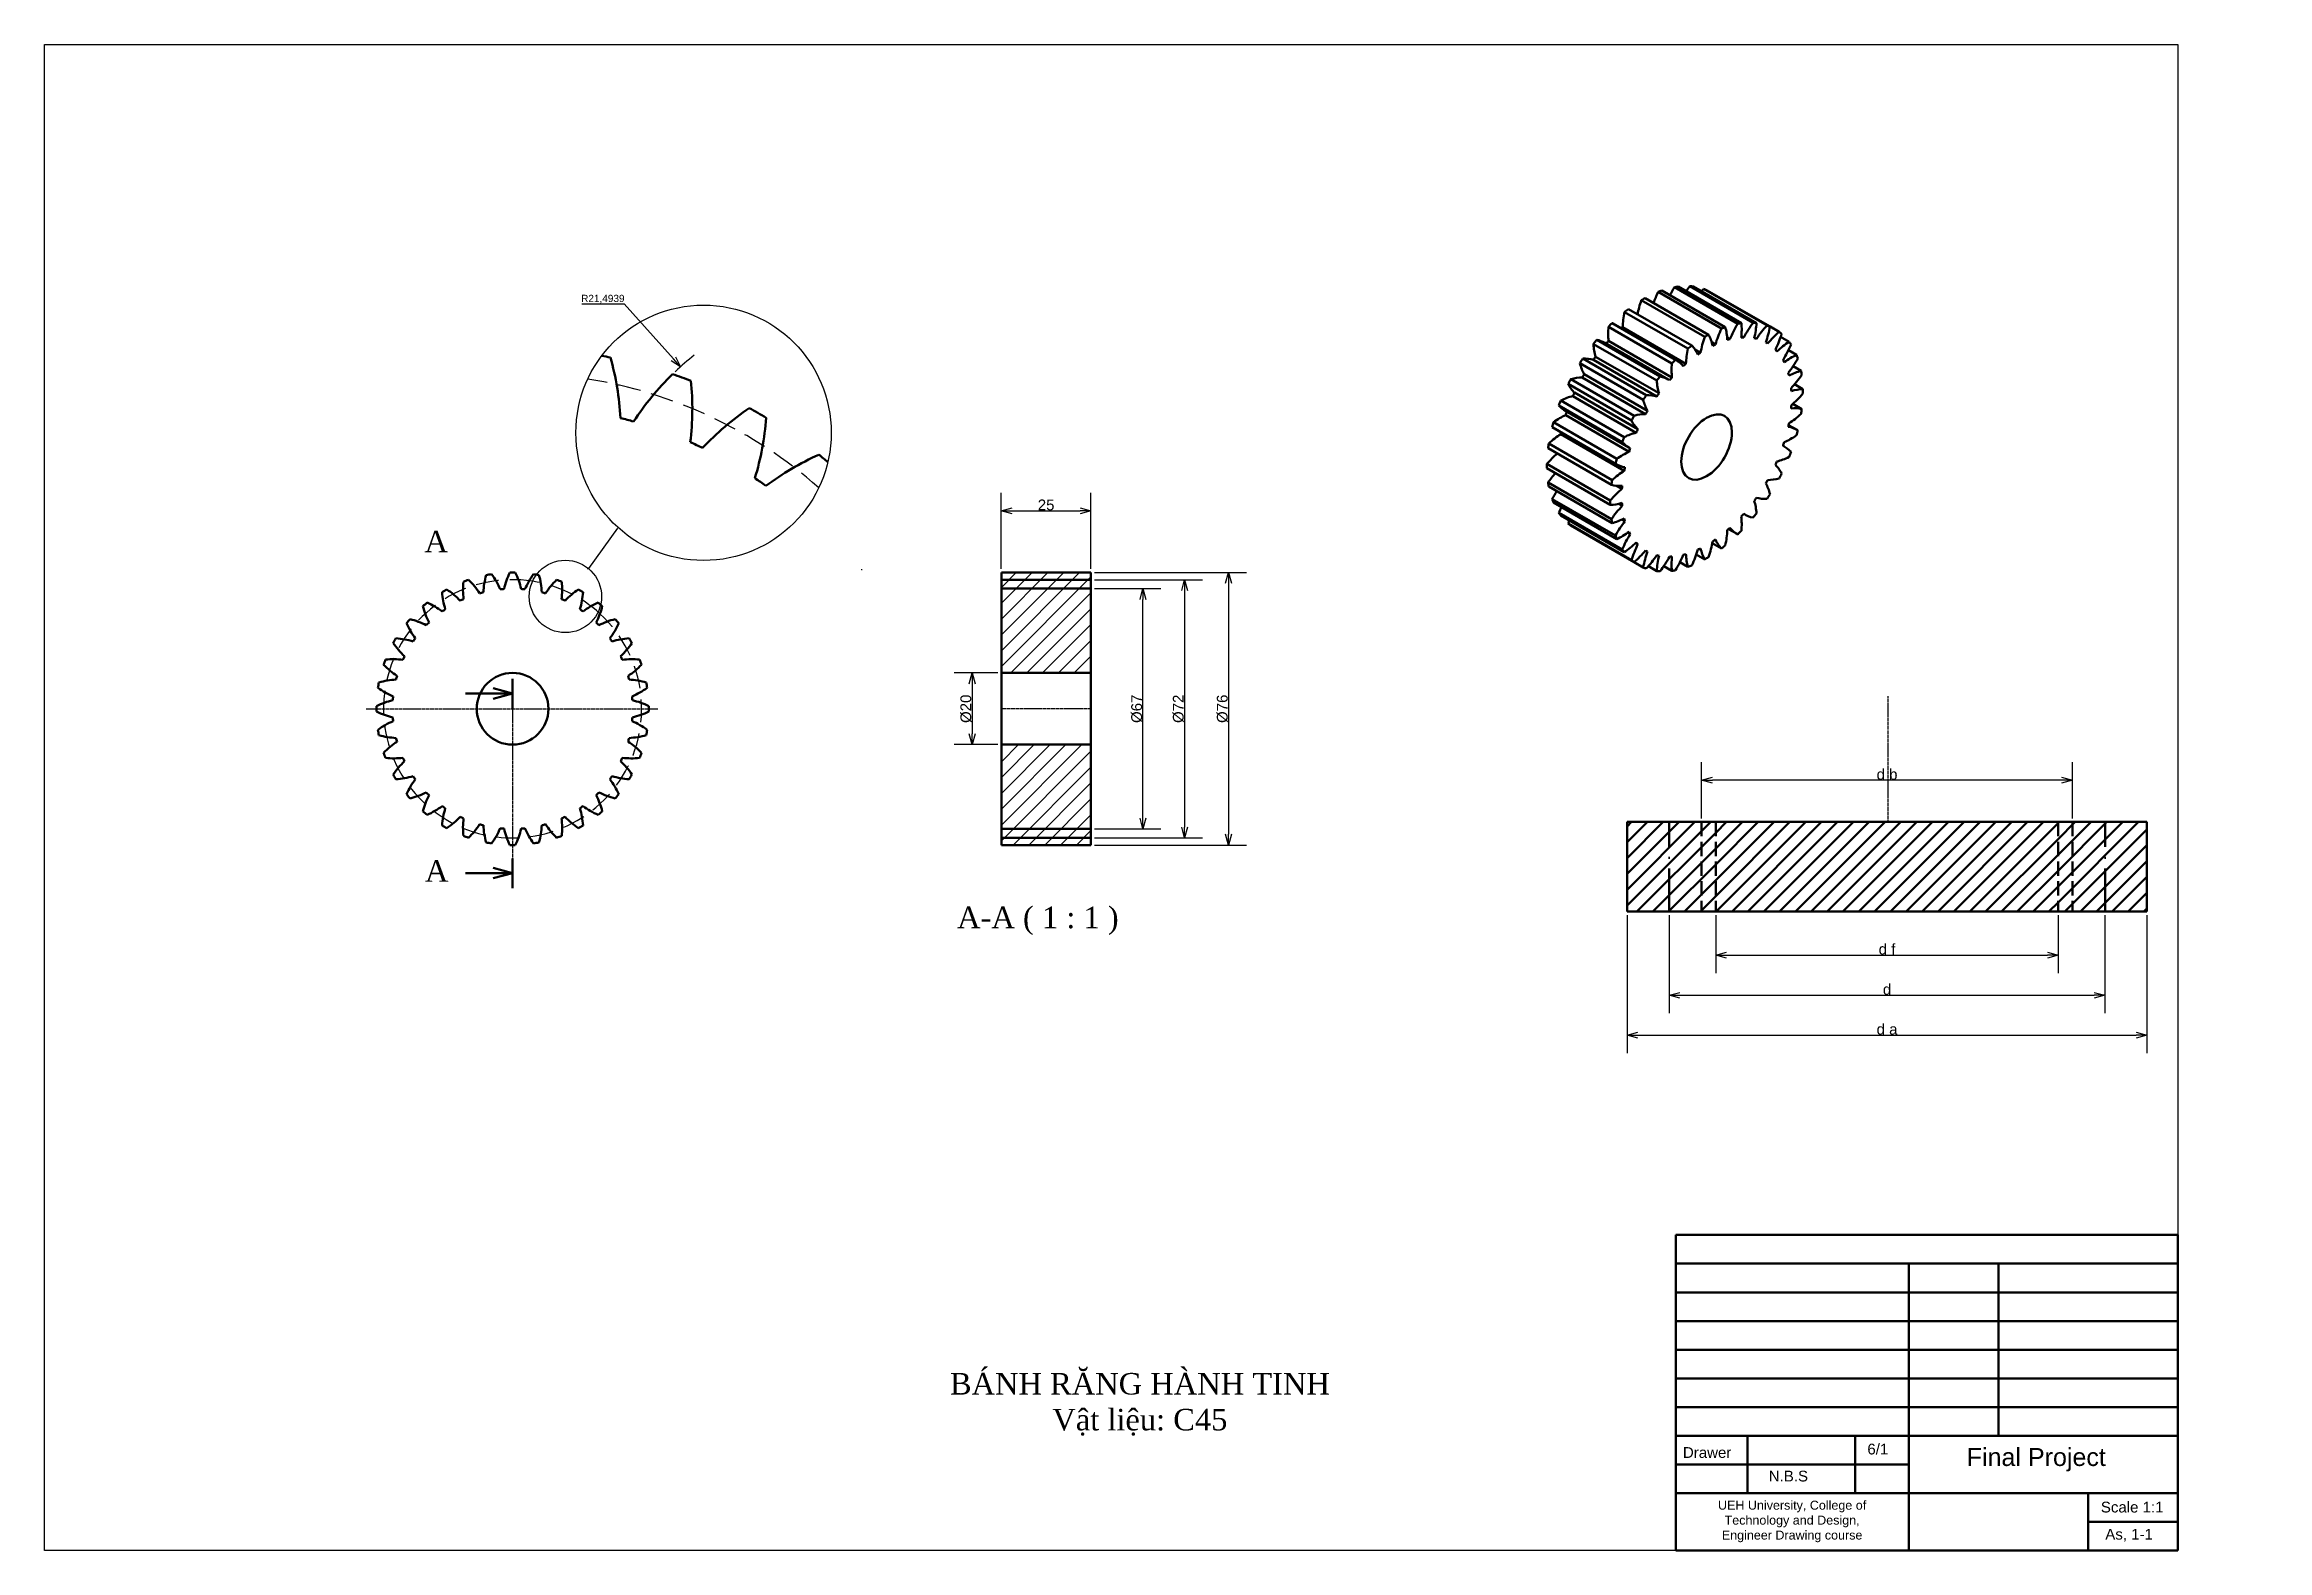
# Model space of a CAD drawing. Header units: inches. Extents: x 632 to 5727, y -9589 to -3994.
# Drawn here: x 1527 to 2147, y -5081 to -4661 of the extents above; entities that cross this region are included whole.
import ezdxf
from ezdxf import colors
from ezdxf.entities.mleader import LeaderData, LeaderLine
from ezdxf.math import Vec2, Vec3

# ---------------------------------------------------------------- set-up
doc = ezdxf.new("R2010")
doc.units = ezdxf.units.IN
doc.header["$MEASUREMENT"] = 0
for name, pattern in [('ACAD_ISO10W100', [18, 12, -3, 0, -3]), ('CENTER2', [1.125, 0.75, -0.125, 0.125, -0.125]), ('DASHED2', [9.525, 6.35, -3.175]), ('JIS_02_4.0', [5.5, 4, -1.5])]:
    doc.linetypes.add(name, pattern=pattern)
for name, color, linetype, lineweight, plot in [('center line', 5, 'CENTER2', 25, False), ('Dimension line', 3, 'Continuous', 25, False), ('hidden line', 10, 'DASHED2', 25, False), ('Layer1', 7, 'JIS_02_4.0', 50, False), ('Layer2', 7, 'ACAD_ISO10W100', 50, False), ('visible line', 7, 'Continuous', 50, False)]:
    doc.layers.add(name, color=color, linetype=linetype, lineweight=lineweight, plot=plot)
doc.layers.add('dimension', color=172, linetype='Continuous', lineweight=25)
doc.styles.get("Standard").update_dxf_attribs({"font": 'arial.ttf'})
doc.dimstyles.new('ISO A3', dxfattribs={"dimtxt": 5, "dimasz": 3, "dimexe": 5, "dimexo": 1, "dimgap": 0.09, "dimtad": 1, "dimtoh": 1, "dimdec": 0, "dimzin": 0, "dimdsep": 46, "dimtxsty": 'Standard', "dimblk": 'OPEN30', "dimcen": 0.09, "dimclrd": 256, "dimclre": 256, "dimadec": 0, "dimazin": 0, "dimtfac": 1, "dimtdec": 0, "dimtofl": 0, "dimtmove": 0, "dimatfit": 3, "dimldrblk": 'OPEN30', "dimfxl": 1, "dimtolj": 1, "dimtzin": 0, "dimarcsym": 0})
doc.dimstyles.get("Standard").update_dxf_attribs({"dimtxt": 3, "dimasz": 3, "dimexe": 5, "dimexo": 1, "dimgap": 0.09, "dimtad": 1, "dimtoh": 1, "dimdec": 4, "dimzin": 0, "dimdsep": 46, "dimtxsty": 'Standard', "dimblk": 'OPEN30', "dimcen": 0.09, "dimclrd": 256, "dimclre": 256, "dimadec": 0, "dimazin": 0, "dimtfac": 1, "dimtdec": 4, "dimtmove": 0, "dimatfit": 3, "dimldrblk": 'OPEN30', "dimfxl": 1, "dimtolj": 1, "dimtzin": 0, "dimarcsym": 0})
pattern_1 = [(45, (1789.998, -6772.005), (-2.2097087, 2.2097087), [])]

msp = doc.modelspace()

# ---------------------------------------------------------------- texts
at = {"color": 1, "insert": (1778.97932, -5031.22335), "char_height": 6, "attachment_point": 1}
msp.add_mtext_dynamic_manual_height_columns('\\pxqc;{\\fTimes New Roman|b0|i0|c0|p18;\\C256;BÁNH RĂNG HÀNH TINH\\PVật liệu: C45}', width=107.2094402, gutter_width=1, heights=[0], dxfattribs=at)
at = {"layer": 'Dimension line', "insert": (1984.04839, -5051.89671), "char_height": 3, "attachment_point": 1}
msp.add_mtext_dynamic_manual_height_columns('{\\C0;Drawer}', width=33.9958744, gutter_width=25, heights=[2.28621], dxfattribs=at)
at = {"layer": 'visible line', "color": 1, "char_height": 6, "attachment_point": 1}
for s, insert in [('\\pxqc;{\\fTimes New Roman|b0|i0|c0|p18;\\C256;A}', (1613.73731, -4796.32255)), ('\\pxqc;{\\fTimes New Roman|b0|i0|c0|p18;\\C256;A}', (1613.85779, -4888.21556)), ('\\pxqc;{\\fTimes New Roman|b0|i0|c0|p18;\\C256;A-A ( 1 : 1 )}', (1781.53969, -4901.1723))]:
    msp.add_mtext_dynamic_manual_height_columns(s, width=45.1827523, gutter_width=1, heights=[0], dxfattribs=dict(at, insert=insert))
at = {"layer": 'visible line', "attachment_point": 1}
for s, width, heights, insert, char_height in [('6/1', 33.9958744, [2.28621], (2035.49571, -5050.93612), 3), ('Final Project', 49.9491703, [0], (2063.19928, -5052.1541), 5), ('N.B.S', 33.9958744, [2.28621], (2007.99553, -5058.47194), 3), ('\\pxqc;UEH University, College of Technology and Design, \\PEngineer Drawing course ', 58.9083844, [19.15756], (1985.04583, -5066.83423), 2.5), ('Scale 1:1', 33.9958744, [2.28621], (2100.62058, -5067.12128), 3), ('As, 1-1', 33.9958744, [2.28621], (2101.85244, -5074.69144), 3)]:
    msp.add_mtext_dynamic_manual_height_columns(s, width=width, gutter_width=25, heights=heights, dxfattribs=dict(at, insert=insert, char_height=char_height))

# ---------------------------------------------------------------- blocks, each defined once
blk = doc.blocks.new('_Open30')
at = {"color": 0, "linetype": 'ByBlock', "lineweight": -2}
for p, q in [((-1, 0.27), (0, 0)), ((0, 0), (-1, -0.27)), ((0, 0), (-1, 0))]:
    blk.add_line(p, q, dxfattribs=at)
blk = doc.blocks.new('*D27')
at = {"layer": 'Defpoints', "color": 0, "transparency": 16777216}
for p in [(1818.94, -4812.49), (1833.43, -4812.49), (1818.94, -4879.49)]:
    blk.add_point(p, dxfattribs=at)
at = {"layer": 'Dimension line', "lineweight": -2, "transparency": 16777216}
for p, q in [((1819.94, -4812.49), (1838.43, -4812.49)), ((1833.43, -4876.49), (1833.43, -4815.49)), ((1819.94, -4879.49), (1838.43, -4879.49))]:
    blk.add_line(p, q, dxfattribs=at)
at = {"layer": 'Dimension line', "lineweight": -2, "transparency": 16777216, "xscale": 3, "yscale": 3, "zscale": 3}
for p, rotation in [((1833.43, -4812.49), 90), ((1833.43, -4879.49), 270)]:
    blk.add_blockref('_Open30', p, dxfattribs=dict(at, rotation=rotation))
at = {"layer": 'Dimension line', "color": 0, "transparency": 16777216, "insert": (1831.73, -4845.99), "char_height": 3, "attachment_point": 5, "rotation": 90}
blk.add_mtext('\\A1;%%C67', dxfattribs=at)
blk = doc.blocks.new('*D28')
at = {"layer": 'Defpoints', "color": 0, "transparency": 16777216}
for p in [(1818.94, -4809.99), (1818.94, -4881.99), (1845.05, -4881.99)]:
    blk.add_point(p, dxfattribs=at)
at = {"layer": 'Dimension line', "lineweight": -2, "transparency": 16777216}
for p, q in [((1819.94, -4809.99), (1850.05, -4809.99)), ((1845.05, -4812.99), (1845.05, -4878.99)), ((1819.94, -4881.99), (1850.05, -4881.99))]:
    blk.add_line(p, q, dxfattribs=at)
at = {"layer": 'Dimension line', "lineweight": -2, "transparency": 16777216, "xscale": 3, "yscale": 3, "zscale": 3}
for p, rotation in [((1845.05, -4809.99), 90), ((1845.05, -4881.99), 270)]:
    blk.add_blockref('_Open30', p, dxfattribs=dict(at, rotation=rotation))
at = {"layer": 'Dimension line', "color": 0, "transparency": 16777216, "insert": (1843.34, -4845.99), "char_height": 3, "attachment_point": 5, "rotation": 90}
blk.add_mtext('\\A1;%%C72', dxfattribs=at)
blk = doc.blocks.new('*D29')
at = {"layer": 'Defpoints', "color": 0, "transparency": 16777216}
for p in [(1818.94, -4807.99), (1818.94, -4883.99), (1857.31, -4883.99)]:
    blk.add_point(p, dxfattribs=at)
at = {"layer": 'Dimension line', "lineweight": -2, "transparency": 16777216}
for p, q in [((1819.94, -4807.99), (1862.31, -4807.99)), ((1857.31, -4810.99), (1857.31, -4880.99)), ((1819.94, -4883.99), (1862.31, -4883.99))]:
    blk.add_line(p, q, dxfattribs=at)
at = {"layer": 'Dimension line', "lineweight": -2, "transparency": 16777216, "xscale": 3, "yscale": 3, "zscale": 3}
for p, rotation in [((1857.31, -4807.99), 90), ((1857.31, -4883.99), 270)]:
    blk.add_blockref('_Open30', p, dxfattribs=dict(at, rotation=rotation))
at = {"layer": 'Dimension line', "color": 0, "transparency": 16777216, "insert": (1855.61, -4845.99), "char_height": 3, "attachment_point": 5, "rotation": 90}
blk.add_mtext('\\A1;%%C76', dxfattribs=at)
blk = doc.blocks.new('*D30')
at = {"layer": 'Defpoints', "color": 0, "transparency": 16777216}
for p in [(1818.94, -4790.77), (1793.94, -4807.99), (1818.94, -4807.99)]:
    blk.add_point(p, dxfattribs=at)
at = {"layer": 'Dimension line', "lineweight": -2, "transparency": 16777216}
for p, q in [((1793.94, -4806.99), (1793.94, -4785.77)), ((1818.94, -4806.99), (1818.94, -4785.77)), ((1796.94, -4790.77), (1815.94, -4790.77))]:
    blk.add_line(p, q, dxfattribs=at)
at = {"layer": 'Dimension line', "lineweight": -2, "transparency": 16777216, "xscale": 3, "yscale": 3, "zscale": 3, "rotation": 180}
blk.add_blockref('_Open30', (1793.94, -4790.77), dxfattribs=at)
at = {"layer": 'Dimension line', "lineweight": -2, "transparency": 16777216, "xscale": 3, "yscale": 3, "zscale": 3}
blk.add_blockref('_Open30', (1818.94, -4790.77), dxfattribs=at)
at = {"layer": 'Dimension line', "color": 0, "transparency": 16777216, "insert": (1806.44, -4789.15), "char_height": 3, "width": 14.8261, "attachment_point": 5}
blk.add_mtext('\\A1;25', dxfattribs=at)
blk = doc.blocks.new('*D31')
at = {"layer": 'Defpoints', "color": 0, "transparency": 16777216}
for p in [(1793.94, -4835.99), (1785.8, -4855.99), (1793.94, -4855.99)]:
    blk.add_point(p, dxfattribs=at)
at = {"layer": 'Dimension line', "lineweight": -2, "transparency": 16777216}
for p, q in [((1792.94, -4835.99), (1780.8, -4835.99)), ((1785.8, -4838.99), (1785.8, -4852.99)), ((1792.94, -4855.99), (1780.8, -4855.99))]:
    blk.add_line(p, q, dxfattribs=at)
at = {"layer": 'Dimension line', "lineweight": -2, "transparency": 16777216, "xscale": 3, "yscale": 3, "zscale": 3}
for p, rotation in [((1785.8, -4835.99), 90), ((1785.8, -4855.99), 270)]:
    blk.add_blockref('_Open30', p, dxfattribs=dict(at, rotation=rotation))
at = {"layer": 'Dimension line', "color": 0, "transparency": 16777216, "insert": (1784.09, -4845.99), "char_height": 3, "attachment_point": 5, "rotation": 90}
blk.add_mtext('\\A1;%%C20', dxfattribs=at)
blk = doc.blocks.new('*D32')
at = {"layer": 'Defpoints', "color": 0, "transparency": 16777216}
for p in [(1989.27, -4865.9), (1989.27, -4877.56), (2092.68, -4877.56)]:
    blk.add_point(p, dxfattribs=at)
at = {"layer": 'dimension', "lineweight": -2, "transparency": 16777216}
for p, q in [((1989.27, -4876.56), (1989.27, -4860.9)), ((2092.68, -4876.56), (2092.68, -4860.9)), ((2089.68, -4865.9), (1992.27, -4865.9))]:
    blk.add_line(p, q, dxfattribs=at)
at = {"layer": 'dimension', "lineweight": -2, "transparency": 16777216, "xscale": 3, "yscale": 3, "zscale": 3, "rotation": 180}
blk.add_blockref('_Open30', (1989.27, -4865.9), dxfattribs=at)
at = {"layer": 'dimension', "lineweight": -2, "transparency": 16777216, "xscale": 3, "yscale": 3, "zscale": 3}
blk.add_blockref('_Open30', (2092.68, -4865.9), dxfattribs=at)
at = {"layer": 'dimension', "color": 0, "transparency": 16777216, "insert": (2040.98, -4864.29), "char_height": 3, "attachment_point": 5}
blk.add_mtext('\\A1;d b', dxfattribs=at)
blk = doc.blocks.new('*D33')
at = {"layer": 'Defpoints', "color": 0, "transparency": 16777216}
for p in [(1980.18, -4902.56), (2101.77, -4902.56), (2101.77, -4925.89)]:
    blk.add_point(p, dxfattribs=at)
at = {"layer": 'dimension', "lineweight": -2, "transparency": 16777216}
for p, q in [((1980.18, -4903.56), (1980.18, -4930.89)), ((2101.77, -4903.56), (2101.77, -4930.89)), ((1983.18, -4925.89), (2098.77, -4925.89))]:
    blk.add_line(p, q, dxfattribs=at)
at = {"layer": 'dimension', "lineweight": -2, "transparency": 16777216, "xscale": 3, "yscale": 3, "zscale": 3, "rotation": 180}
blk.add_blockref('_Open30', (1980.18, -4925.89), dxfattribs=at)
at = {"layer": 'dimension', "lineweight": -2, "transparency": 16777216, "xscale": 3, "yscale": 3, "zscale": 3}
blk.add_blockref('_Open30', (2101.77, -4925.89), dxfattribs=at)
at = {"layer": 'dimension', "color": 0, "transparency": 16777216, "insert": (2040.98, -4924.27), "char_height": 3, "attachment_point": 5}
blk.add_mtext('\\A1;d', dxfattribs=at)
blk = doc.blocks.new('*D34')
at = {"layer": 'Defpoints', "color": 0, "transparency": 16777216}
for p in [(1968.48, -4902.56), (2113.48, -4902.56), (2113.48, -4936.99)]:
    blk.add_point(p, dxfattribs=at)
at = {"layer": 'dimension', "lineweight": -2, "transparency": 16777216}
for p, q in [((1968.48, -4903.56), (1968.48, -4941.99)), ((2113.48, -4903.56), (2113.48, -4941.99)), ((1971.48, -4936.99), (2110.48, -4936.99))]:
    blk.add_line(p, q, dxfattribs=at)
at = {"layer": 'dimension', "lineweight": -2, "transparency": 16777216, "xscale": 3, "yscale": 3, "zscale": 3, "rotation": 180}
blk.add_blockref('_Open30', (1968.48, -4936.99), dxfattribs=at)
at = {"layer": 'dimension', "lineweight": -2, "transparency": 16777216, "xscale": 3, "yscale": 3, "zscale": 3}
blk.add_blockref('_Open30', (2113.48, -4936.99), dxfattribs=at)
at = {"layer": 'dimension', "color": 0, "transparency": 16777216, "insert": (2040.98, -4935.37), "char_height": 3, "attachment_point": 5}
blk.add_mtext('\\A1;d a', dxfattribs=at)
blk = doc.blocks.new('*D35')
at = {"layer": 'Defpoints', "color": 0, "transparency": 16777216}
for p in [(1993.24, -4902.56), (2088.71, -4902.56), (2088.71, -4914.68)]:
    blk.add_point(p, dxfattribs=at)
at = {"layer": 'dimension', "lineweight": -2, "transparency": 16777216}
for p, q in [((1993.24, -4903.56), (1993.24, -4919.68)), ((2088.71, -4903.56), (2088.71, -4919.68)), ((1996.24, -4914.68), (2085.71, -4914.68))]:
    blk.add_line(p, q, dxfattribs=at)
at = {"layer": 'dimension', "lineweight": -2, "transparency": 16777216, "xscale": 3, "yscale": 3, "zscale": 3, "rotation": 180}
blk.add_blockref('_Open30', (1993.24, -4914.68), dxfattribs=at)
at = {"layer": 'dimension', "lineweight": -2, "transparency": 16777216, "xscale": 3, "yscale": 3, "zscale": 3}
blk.add_blockref('_Open30', (2088.71, -4914.68), dxfattribs=at)
at = {"layer": 'dimension', "color": 0, "transparency": 16777216, "insert": (2040.98, -4913.04), "char_height": 3, "attachment_point": 5}
blk.add_mtext('\\A1;d f', dxfattribs=at)
blk = doc.blocks.new('*D48')
at = {"layer": 'Defpoints', "color": 0, "transparency": 16777216}
for p in [(1704.48, -4750.61), (1755, -4807.18)]:
    blk.add_point(p, dxfattribs=at)
at = {"layer": 'Dimension line', "lineweight": -2, "transparency": 16777216}
for p, q in [((1676.91, -4733.02), (1688.77, -4733.02)), ((1688.77, -4733.02), (1702.48, -4748.37)), ((1754.91, -4807.18), (1755.09, -4807.18)), ((1755, -4807.27), (1755, -4807.09))]:
    blk.add_line(p, q, dxfattribs=at)
blk.add_arc((1755, -4807.18), 75.85, 127.99174, 133.30185, dxfattribs=at)
at = {"layer": 'Dimension line', "lineweight": -2, "transparency": 16777216, "xscale": 3, "yscale": 3, "zscale": 3, "rotation": 311.7688170907301}
blk.add_blockref('_Open30', (1704.48, -4750.61), dxfattribs=at)
at = {"layer": 'Dimension line', "color": 0, "transparency": 16777216, "insert": (1682.79, -4731.73), "char_height": 5, "attachment_point": 5}
blk.add_mtext('\\A1;{\\H0.4x;\\C256;R21,4939}', dxfattribs=at)

# ---------------------------------------------------------------- dimensions: what is measured, and where the dimension line sits
at = {"layer": 'dimension', "color": 5}
dim = msp.add_linear_dim(base=(1989.2673, -4865.90133), p1=(2092.68357, -4877.55913), p2=(1989.2673, -4877.55913), text='d b', dimstyle='Standard', dxfattribs=at)
dim.commit()
dim.dimension.update_dxf_attribs({"geometry": '*D32', "text_midpoint": (2040.97544, -4864.28677)})
at = {"layer": 'dimension'}
for base, p1, p2, text, picture, middle in [((2113.47544, -4936.98789), (1968.47544, -4902.55913), (2113.47544, -4902.55913), 'd a', '*D34', (2040.97544, -4935.37333)), ((2101.77271, -4925.88513), (1980.17816, -4902.55913), (2101.77271, -4902.55913), 'd', '*D33', (2040.97544, -4924.27057)), ((2088.70823, -4914.68055), (1993.24265, -4902.55913), (2088.70823, -4902.55913), 'd f', '*D35', (2040.97544, -4913.04041))]:
    dim = msp.add_linear_dim(base=base, p1=p1, p2=p2, text=text, dimstyle='Standard', dxfattribs=at)
    dim.commit()
    dim.dimension.update_dxf_attribs({"geometry": picture, "text_midpoint": middle})
at = {"layer": 'Dimension line', "color": 18, "true_color": 0x000000}
dim = msp.add_radius_dim(center=(1755.00479, -4807.17839), mpoint=(1704.4813, -4750.60901), text='{\\H0.4x;\\C256;R21,4939}', dimstyle='ISO A3', dxfattribs=at)
dim.commit()
dim.dimension.update_dxf_attribs({"geometry": '*D48', "text_midpoint": (1682.79409, -4733.01934), "dimtype": 164})
at = {"layer": 'Dimension line'}
dim = msp.add_linear_dim(base=(1818.94435, -4790.77004), p1=(1793.94435, -4807.99123), p2=(1818.94435, -4807.99123), text='25', dimstyle='Standard', dxfattribs=at)
dim.commit()
dim.dimension.update_dxf_attribs({"geometry": '*D30', "text_midpoint": (1806.44435, -4789.14832)})
for base, p1, p2, text, picture, middle in [((1857.31357, -4883.99123), (1818.94435, -4807.99123), (1818.94435, -4883.99123), '%%C76', '*D29', (1855.60795, -4845.99123)), ((1845.04941, -4881.99123), (1818.94435, -4809.99123), (1818.94435, -4881.99123), '%%C72', '*D28', (1843.34379, -4845.99123)), ((1833.4331, -4812.49123), (1818.94435, -4879.49123), (1818.94435, -4812.49123), '%%C67', '*D27', (1831.72748, -4845.99123)), ((1785.79822, -4855.99123), (1793.94435, -4835.99123), (1793.94435, -4855.99123), '%%C20', '*D31', (1784.0926, -4845.99123))]:
    dim = msp.add_linear_dim(base=base, p1=p1, p2=p2, angle=90, text=text, dimstyle='Standard', dxfattribs=at)
    dim.commit()
    dim.dimension.update_dxf_attribs({"geometry": picture, "text_midpoint": middle})

# ---------------------------------------------------------------- hatches: boundary and pattern name
at = {"layer": 'Dimension line'}
h = msp.add_hatch(dxfattribs=at)
h.set_pattern_fill('ANSI31', color=0, scale=25)
h.set_pattern_definition([(45, (1715.3733, -6207.6925), (-2.209709, 2.209709), [])])
h.paths.add_polyline_path([(1818.94435, -4812.49123), (1793.94435, -4812.49123), (1793.94435, -4835.99123), (1818.94435, -4835.99123)])
h.paths.add_polyline_path([(1818.94435, -4809.99123), (1793.94435, -4809.99123), (1793.94435, -4812.49123), (1818.94435, -4812.49123)])
h.paths.add_polyline_path([(1818.94435, -4807.99123), (1793.94435, -4807.99123), (1793.94435, -4809.99123), (1818.94435, -4809.99123)])
h.paths.add_polyline_path([(1818.94435, -4855.99123), (1793.94435, -4855.99123), (1793.94435, -4879.49123), (1818.94435, -4879.49123)])
h.paths.add_polyline_path([(1818.94435, -4879.49123), (1793.94435, -4879.49123), (1793.94435, -4881.99123), (1818.94435, -4881.99123)])
h.paths.add_polyline_path([(1818.94435, -4881.99123), (1793.94435, -4881.99123), (1793.94435, -4883.99123), (1818.94435, -4883.99123)])
at = {"layer": 'visible line', "true_color": 0x991b1e}
h = msp.add_hatch(dxfattribs=at)
h.set_pattern_fill('ANSI31', color=244, scale=25)
h.set_pattern_definition(pattern_1)
h.paths.add_polyline_path([(1980.17816, -4877.55913), (1968.47544, -4877.55913), (1968.47544, -4902.55913), (1980.17816, -4902.55913)])
h.paths.add_polyline_path([(1980.17816, -4902.55913), (1989.2673, -4902.55913), (1989.2673, -4877.55913), (1980.17816, -4877.55913)])
h.paths.add_polyline_path([(1993.24265, -4877.55913), (1989.2673, -4877.55913), (1989.2673, -4902.55913), (1993.24265, -4902.55913)])
h.paths.add_polyline_path([(2092.68357, -4877.55913), (2088.70823, -4877.55913), (2088.70823, -4902.55913), (2092.68357, -4902.55913)])
h.paths.add_polyline_path([(2092.68357, -4902.55913), (2101.77271, -4902.55913), (2101.77271, -4877.55913), (2092.68357, -4877.55913)])
h.paths.add_polyline_path([(2101.77271, -4902.55913), (2113.47544, -4902.55913), (2113.47544, -4877.55913), (2101.77271, -4877.55913)])
at = {"layer": 'visible line'}
h = msp.add_hatch(dxfattribs=at)
h.set_pattern_fill('ANSI31', color=256, scale=25)
h.set_pattern_definition(pattern_1)
h.paths.add_polyline_path([(2088.70823, -4902.55913), (2088.70823, -4877.55913), (1993.24265, -4877.55913), (1993.24265, -4902.55913)])

# ---------------------------------------------------------------- linework, layer by layer
at = {"color": 18, "true_color": 0x000000}
msp.add_line((1678.38821, -4806.86681), (1678.74821, -4806.86681), dxfattribs=at)
msp.add_line((1678.38821, -4806.86681), (1678.74821, -4806.86681), dxfattribs=at)
msp.add_lwpolyline([(1527.05285, -4660.73081), (2122.05285, -4660.73081), (2122.05285, -5080.73081), (1527.05285, -5080.73081)], close=True)
for centre, radius in [((1710.88544, -4769.02127), 35.61433), ((1672.3366, -4814.66117), 10.09261)]:
    msp.add_circle(centre, radius)
at = {"layer": 'center line'}
for p, q in [((2041.28076, -4877.59468, -1751.27506), (2041.28076, -4842.49121, -1751.27506)), ((1616.7683, -4845.99123), (1698.11536, -4845.99123)), ((1657.61959, -4845.99123, 2402.69601), (1657.61959, -4887.78693)), ((1818.94435, -4845.99123), (1793.94435, -4845.99123))]:
    msp.add_line(p, q, dxfattribs=at)
at = {"layer": 'hidden line'}
for centre, radius, start, end in [((1658.95271, -4879.57732), 127.03513, 48.55778959, 81.11945771), ((1657.61959, -4845.99123), 36, 81.11945771, 47.40752656), ((1657.61959, -4845.99123), 36, 47.40752656, 81.11945771)]:
    msp.add_arc(centre, radius, start, end, dxfattribs=at)
at = {"layer": 'Layer1'}
for p, q in [((1989.2673, -4877.55913), (1989.2673, -4902.55913)), ((1993.24265, -4877.55913), (1993.24265, -4902.55913)), ((2088.70823, -4877.55913), (2088.70823, -4902.55913)), ((2092.68357, -4877.55913), (2092.68357, -4902.55913))]:
    msp.add_line(p, q, dxfattribs=at)
at = {"layer": 'Layer2'}
for p, q in [((1980.17816, -4902.55913), (1980.17816, -4877.55913)), ((2101.77271, -4902.55913), (2101.77271, -4877.55913))]:
    msp.add_line(p, q, dxfattribs=at)
at = {"layer": 'visible line', "extrusion": (-0.707107, -0.408248, 0.57735)}
for p, q in [((1977.1112, -4729.7443), (1994.78887, -4739.95051)), ((1978.17928, -4729.34511), (1995.85695, -4739.55131)), ((1981.65891, -4728.41274), (1999.33658, -4738.61895)), ((1982.67806, -4728.25266), (2000.35573, -4738.45887)), ((1985.94292, -4728.12564), (2003.62059, -4738.33185)), ((1986.88218, -4728.20954), (2004.55985, -4738.41574)), ((1989.83307, -4728.89172), (2007.51074, -4739.09793)), ((1990.66389, -4729.21704), (2008.34156, -4739.42324)), ((1967.78123, -4735.34843), (1985.4589, -4745.55463)), ((1968.84931, -4734.5143), (1986.52698, -4744.72051)), ((1972.43798, -4732.07985), (1990.11565, -4742.28605)), ((1973.52254, -4731.45368), (1991.20021, -4741.65988)), ((1960.01759, -4743.09364), (1977.69526, -4753.29985)), ((1963.28245, -4739.45072), (1980.96012, -4749.65693)), ((1963.31488, -4743.39549), (1980.99255, -4753.60169)), ((1964.3016, -4738.43399), (1981.97927, -4748.6402)), ((1964.47988, -4738.53356), (1982.15755, -4748.73976)), ((1967.21712, -4739.58389), (1984.89479, -4749.7901)), ((1996.37992, -4742.4912), (1997.15507, -4742.93873)), ((2000.36036, -4742.03806), (2001.012, -4742.41429)), ((2003.97502, -4742.48451), (2004.55434, -4742.81898)), ((2008.34156, -4739.42324), (2010.88882, -4740.89391)), ((2011.30193, -4742.30828), (2013.6522, -4743.66522)), ((1956.12745, -4748.35167), (1973.80511, -4758.55788)), ((1959.07834, -4744.26209), (1976.75601, -4754.4683)), ((1959.08385, -4748.65897), (1976.76152, -4758.86518)), ((1959.70632, -4747.7963), (1977.38399, -4758.0025)), ((1962.25307, -4743.93302), (1979.93074, -4754.13923)), ((1987.40221, -4745.77712), (1988.97214, -4746.68352)), ((1992.09553, -4743.79602), (1993.10072, -4744.37637)), ((2007.13856, -4743.82615), (2007.40793, -4743.98167)), ((2013.45492, -4746.02169), (2015.71691, -4747.32765)), ((1952.05222, -4755.41017), (1969.72989, -4765.61638)), ((1952.74936, -4754.04833), (1970.42703, -4764.25453)), ((1955.29662, -4749.63634), (1972.97429, -4759.84254)), ((1955.96375, -4753.58328), (1973.64142, -4763.78949)), ((1956.50108, -4752.6526), (1974.17875, -4762.85881)), ((2014.75956, -4750.46474), (2017.02021, -4751.76993)), ((2015.17655, -4755.50263), (2017.52251, -4756.85707)), ((1949.4437, -4761.40815), (1967.12137, -4771.61436)), ((1949.98598, -4760.01051), (1967.66365, -4770.21671)), ((1953.36069, -4758.78725), (1971.03836, -4768.99346)), ((1953.79655, -4757.81684), (1971.47422, -4768.02305)), ((2014.6697, -4760.96871), (2017.20854, -4762.43452)), ((1947.55033, -4767.44804), (1965.228, -4777.65425)), ((1947.7257, -4767.55265), (1965.40337, -4777.75885)), ((1947.92128, -4766.05706), (1965.59895, -4776.26327)), ((1951.28837, -4762.92444), (1968.96604, -4773.13065)), ((1951.35376, -4764.11277), (1969.03143, -4774.31897)), ((2013.53974, -4766.85828), (2015.91248, -4768.22819)), ((1946.42964, -4773.34631), (1964.10731, -4783.55252)), ((1946.61797, -4772.00427), (1964.29564, -4782.21047)), ((1950.00394, -4769.398), (1967.68161, -4779.60421)), ((2011.96767, -4772.63576), (2012.34982, -4772.85639)), ((1946.11567, -4777.67142), (1963.79334, -4787.87762)), ((1946.11567, -4778.92376), (1963.79334, -4789.12997)), ((1946.42964, -4782.88632), (1946.42965, -4782.88631)), ((1946.42964, -4782.88632), (1964.10731, -4793.09252)), ((1946.42965, -4782.88631), (1964.10732, -4793.09251)), ((1946.61797, -4784.01091), (1964.29564, -4794.21711)), ((1965.45998, -4783.78219), (1967.02991, -4784.68859)), ((1947.55033, -4787.49053), (1965.228, -4797.69674)), ((1947.92128, -4788.45318), (1965.59895, -4798.65939)), ((1949.4437, -4791.34414), (1967.12137, -4801.55035)), ((1949.98598, -4792.11562), (1967.66365, -4802.32183)), ((1966.09095, -4788.83727), (1967.09614, -4789.41762)), ((2001.00297, -4791.62718), (2001.38511, -4791.84781)), ((1952.05222, -4794.33007), (1969.72989, -4804.53628)), ((1952.74936, -4794.88693), (1970.42703, -4805.09313)), ((1964.10731, -4793.09252), (1964.10732, -4793.09251)), ((1967.10314, -4793.20007), (1967.87828, -4793.64761)), ((1968.70093, -4796.87381), (1969.35257, -4797.25003)), ((1996.78556, -4795.87737), (1999.15831, -4797.24728)), ((1970.42703, -4805.09313), (1972.97429, -4806.5638)), ((1970.8949, -4799.78097), (1971.47422, -4800.11543)), ((1973.63856, -4801.84985), (1973.90793, -4802.00537)), ((1983.19824, -4805.13054), (1985.4589, -4806.43573)), ((1987.76968, -4802.97271), (1990.11565, -4804.32716)), ((1992.25002, -4799.80073), (1994.78887, -4801.26653)), ((1974.40573, -4806.21437), (1976.75601, -4807.5713)), ((1978.69813, -4806.22221), (1980.96012, -4807.52817))]:
    msp.add_line(p, q, dxfattribs=at)
at = {"layer": 'visible line'}
for p, q in [((1684.89802, -4748.01874), (1684.89803, -4748.01868)), ((1663.46161, -4808.443), (1663.46162, -4808.44298)), ((1664.97213, -4808.70935), (1664.97213, -4808.70933)), ((1793.94435, -4807.99123), (1793.94435, -4883.99123)), ((1793.94435, -4807.99123), (1818.94435, -4807.99123)), ((1793.94435, -4809.99123), (1793.94435, -4881.99123)), ((1793.94435, -4809.99123), (1818.94435, -4809.99123)), ((1818.94435, -4807.99123), (1818.94435, -4883.99123)), ((1793.94435, -4812.49123), (1793.94435, -4879.49123)), ((1793.94435, -4812.49123), (1818.94435, -4812.49123)), ((1793.94435, -4835.99123), (1793.94435, -4855.99123)), ((1793.94435, -4835.99123), (1818.94435, -4835.99123)), ((1793.94435, -4855.99123), (1818.94435, -4855.99123)), ((1793.94435, -4879.49123), (1818.94435, -4879.49123)), ((1968.47544, -4902.55913), (1968.47544, -4877.55913)), ((1968.47544, -4877.55913), (2113.47544, -4877.55913)), ((1993.24265, -4877.55913), (1993.24265, -4877.55913, -1432.25027)), ((2088.70823, -4877.55913), (2088.70823, -4877.55913, -1432.25027)), ((2113.47544, -4877.55913), (2113.47544, -4902.55913)), ((1793.94435, -4881.99123), (1818.94435, -4881.99123)), ((1818.94435, -4883.99123), (1793.94435, -4883.99123)), ((2113.47544, -4902.55913), (1968.47544, -4902.55913)), ((1982.05285, -4992.73081), (1982.05285, -5048.73081)), ((1982.05285, -4992.73081), (2122.05285, -4992.73081)), ((2122.05285, -4992.73081), (2122.05285, -5048.73081)), ((1982.05285, -5000.73081), (2122.05285, -5000.73081)), ((2047.05285, -5000.73081), (2047.05285, -5048.73081)), ((2072.05285, -5000.73081), (2072.05285, -5048.73081)), ((1982.05285, -5008.73081), (2122.05285, -5008.73081)), ((1982.05285, -5016.73081), (2122.05285, -5016.73081)), ((1982.05285, -5024.73081), (2122.05285, -5024.73081)), ((1982.05285, -5032.73081), (2122.05285, -5032.73081)), ((1982.05285, -5040.73081), (2122.05285, -5040.73081)), ((1982.05285, -5048.73081), (2122.05285, -5048.73081))]:
    msp.add_line(p, q, dxfattribs=at)
at = {"layer": 'visible line', "color": 3}
for p, q in [((1657.61959, -4841.7411, 2402.69601), (1644.44262, -4841.7411, 2402.69601)), ((1657.61959, -4841.7411, 2402.69601), (1652.18171, -4840.28403, 2402.69601)), ((1657.61959, -4841.7411, 2402.69601), (1652.18171, -4843.19818, 2402.69601)), ((1657.61959, -4837.65251, 2402.69601), (1657.61959, -4845.99123, 2402.69601)), ((1657.63903, -4891.78839), (1644.46206, -4891.78839)), ((1657.63903, -4891.78839), (1652.20115, -4890.33132)), ((1657.63903, -4891.78839), (1652.20115, -4893.24547)), ((1657.63903, -4887.6998), (1657.63903, -4896.03852))]:
    msp.add_line(p, q, dxfattribs=at)
at = {"layer": 'visible line', "lineweight": 50}
for p, q in [((2122.05285, -5048.73081), (1982.05285, -5048.73081)), ((1982.05285, -5048.73081), (1982.05285, -5080.73081)), ((2032.05285, -5048.73081), (2002.05285, -5048.73081)), ((2032.05285, -5048.73081), (2002.05285, -5048.73081)), ((2002.05285, -5048.73081), (2002.05285, -5064.73081)), ((2047.05285, -5048.73081), (2032.05285, -5048.73081)), ((2047.05285, -5048.73081), (2032.05285, -5048.73081)), ((2032.05285, -5048.73081), (2032.05285, -5064.73081)), ((2047.05285, -5080.73081), (2047.05285, -5048.73081)), ((2122.05285, -5080.73081), (2122.05285, -5048.73081)), ((2047.05285, -5056.73081), (1982.05285, -5056.73081)), ((2002.05285, -5056.73081), (2047.05285, -5056.73081)), ((2002.05285, -5064.73081), (1982.05285, -5064.73081)), ((1982.05285, -5064.73081), (2047.05285, -5064.73081)), ((2047.05285, -5064.73081), (2122.05285, -5064.73081)), ((2122.05285, -5064.73081), (2097.05285, -5064.73081)), ((2097.05285, -5064.73081), (2097.05285, -5080.73081)), ((2097.05285, -5072.73081), (2122.05285, -5072.73081)), ((1982.05285, -5080.73081), (2122.05285, -5080.73081)), ((1982.05285, -5080.73081), (2047.05285, -5080.73081))]:
    msp.add_line(p, q, dxfattribs=at)
at = {"layer": 'visible line'}
msp.add_circle((1657.61959, -4845.99123), 10, dxfattribs=at)
for centre, radius, start, end in [((1658.95271, -4879.57732), 134.09263, 78.84358946, 79.90245602), ((1611.96863, -4768.85197), 75.84668, 2.97460399, 15.94273325), ((1755.00479, -4807.17839), 75.84668, 134.05726675, 147.02539601), ((1658.95271, -4879.57732), 134.09263, 68.84360325, 71.15639675), ((1631.90968, -4762.37544), 75.84668, 352.97460399, 5.94273325), ((1658.95271, -4879.57732), 118.21324, 74.08095233, 75.91904767), ((1766.11749, -4824.95756), 75.84668, 124.05726675, 137.02539601), ((1658.95271, -4879.57732), 134.09263, 58.84360325, 61.15639675), ((1652.67242, -4759.46002), 75.84668, 342.97460399, 355.94273325), ((1658.95271, -4879.57732), 118.21324, 64.08095233, 65.91904767), ((1773.97403, -4844.39633), 75.84668, 114.05726675, 127.02539601), ((1658.95271, -4879.57732), 134.09263, 49.77479128, 51.15639675), ((1658.95271, -4879.57732), 118.21324, 54.08095233, 55.91904767), ((1665.28321, -4812.77783), 21.4939, 174.05726675, 187.02539601), ((1657.61959, -4845.99123), 38, 108.84360325, 111.15639675), ((1630.39975, -4825.47437), 21.4939, 32.97460399, 45.94273325), ((1670.93423, -4814.61319), 21.4939, 164.05726675, 177.02539601), ((1657.61959, -4845.99123), 38, 98.84360325, 101.15639675), ((1634.376, -4821.0594), 21.4939, 22.97460399, 35.94273325), ((1676.18068, -4817.40196), 21.4939, 154.05726675, 167.02539601), ((1657.61959, -4845.99123), 38, 88.84360325, 91.15639675), ((1639.05849, -4817.40196), 21.4939, 12.97460399, 25.94273325), ((1680.86317, -4821.0594), 21.4939, 144.05726675, 157.02539601), ((1657.61959, -4845.99123), 38, 78.84358946, 81.15641054), ((1657.61959, -4845.99123), 38, 81.15639675, 81.15641054), ((1644.30495, -4814.61319), 21.4939, 2.97460399, 15.94273325), ((1684.83942, -4825.47437), 21.4939, 134.05726675, 147.02539601), ((1657.61959, -4845.99123), 38, 68.84360325, 71.15639675), ((1649.95597, -4812.77783), 21.4939, 352.97460399, 5.94273325), ((1657.61959, -4845.99123), 38, 128.84360325, 131.15639675), ((1653.46139, -4812.15973), 21.4939, 194.05726675, 207.02539601), ((1625.02413, -4836.02142), 21.4939, 52.97460399, 65.94273325), ((1657.61959, -4845.99123), 38, 118.84360325, 121.15639675), ((1659.39934, -4811.95165), 21.4939, 184.05726675, 197.02539601), ((1627.25057, -4830.51274), 21.4939, 42.97460399, 55.94273325), ((1657.61959, -4845.99123), 33.5, 114.08095233, 115.91904767), ((1657.61959, -4845.99123), 33.5, 104.08095233, 105.91904767), ((1657.61959, -4845.99123), 33.5, 94.08095233, 95.91904767), ((1657.61959, -4845.99123), 33.5, 84.08095233, 85.91904767), ((1657.61959, -4845.99123), 33.5, 74.08095233, 75.91904767), ((1657.61959, -4845.99123), 33.5, 64.08095233, 65.91904767), ((1687.9886, -4830.51274), 21.4939, 124.05726675, 137.02539601), ((1657.61959, -4845.99123), 38, 58.84360325, 61.15639675), ((1655.83984, -4811.95165), 21.4939, 342.97460399, 355.94273325), ((1690.21504, -4836.02142), 21.4939, 114.05726675, 127.02539601), ((1661.77779, -4812.15973), 21.4939, 332.97460399, 345.94273325), ((1657.61959, -4845.99123), 38, 48.84360325, 51.15639675), ((1657.61959, -4845.99123), 38, 138.84360325, 141.15639675), ((1647.64978, -4813.39577), 21.4939, 204.05726675, 217.02539601), ((1623.78809, -4841.83303), 21.4939, 62.97460399, 75.94273325), ((1657.61959, -4845.99123), 33.5, 134.08095233, 135.91904767), ((1657.61959, -4845.99123), 33.5, 124.08095233, 125.91904767), ((1657.61959, -4845.99123), 33.5, 54.08095233, 55.91904767), ((1657.61959, -4845.99123), 33.5, 44.08095233, 45.91904767), ((1691.45108, -4841.83303), 21.4939, 104.05726675, 117.02539601), ((1667.58939, -4813.39577), 21.4939, 322.97460399, 335.94273325), ((1657.61959, -4845.99123), 38, 38.84360325, 41.15639675), ((1657.61959, -4845.99123), 38, 148.84360325, 151.15639675), ((1642.1411, -4815.62221), 21.4939, 214.05726675, 227.02539601), ((1623.58001, -4847.77098), 21.4939, 72.97460399, 85.94273325), ((1657.61959, -4845.99123), 33.5, 144.08095233, 145.91904767), ((1657.61959, -4845.99123), 33.5, 34.08095233, 35.91904767), ((1691.65917, -4847.77098), 21.4939, 94.05726675, 107.02539601), ((1673.09807, -4815.62221), 21.4939, 312.97460399, 325.94273325), ((1657.61959, -4845.99123), 38, 28.84360325, 31.15639675), ((1657.61959, -4845.99123), 38, 158.84360325, 161.15639675), ((1637.10273, -4818.7714), 21.4939, 224.05726675, 237.02539601), ((1624.40619, -4853.65485), 21.4939, 82.97460399, 95.94273325), ((1657.61959, -4845.99123), 33.5, 154.08095233, 155.91904767), ((1657.61959, -4845.99123), 33.5, 24.08095233, 25.91904767), ((1690.83298, -4853.65485), 21.4939, 84.05726675, 97.02539601), ((1678.13644, -4818.7714), 21.4939, 302.97460399, 315.94273325), ((1657.61959, -4845.99123), 38, 18.84360325, 21.15639675), ((1657.61959, -4845.99123), 38, 168.84360325, 171.15639675), ((1632.68775, -4822.74764), 21.4939, 234.05726675, 247.02539601), ((1626.24155, -4859.30587), 21.4939, 92.97460399, 105.94273325), ((1657.61959, -4845.99123), 33.5, 174.08095233, 175.91904767), ((1657.61959, -4845.99123), 33.5, 164.08095233, 165.91904767), ((1657.61959, -4845.99123), 33.5, 14.08095233, 15.91904767), ((1688.99762, -4859.30587), 21.4939, 74.05726675, 87.02539601), ((1682.55142, -4822.74764), 21.4939, 292.97460399, 305.94273325), ((1657.61959, -4845.99123), 33.5, 4.08095233, 5.91904767), ((1657.61959, -4845.99123), 38, 8.84360325, 11.15639675), ((1657.61959, -4845.99123), 38, 178.84360325, 181.15639675), ((1629.03032, -4864.55233), 21.4939, 102.97460399, 115.94273325), ((1629.03032, -4827.43013), 21.4939, 244.05726675, 257.02539601), ((1657.61959, -4845.99123), 33.5, 184.08095233, 185.91904767), ((1657.61959, -4845.99123), 33.5, 354.08095233, 355.91904767), ((1686.20886, -4864.55233), 21.4939, 64.05726675, 77.02539601), ((1686.20886, -4827.43013), 21.4939, 282.97460399, 295.94273325), ((1657.61959, -4845.99123), 38, 358.84360325, 1.15639675), ((1632.68775, -4869.23482), 21.4939, 112.97460399, 125.94273325), ((1657.61959, -4845.99123), 38, 188.84360325, 191.15639675), ((1626.24155, -4832.67659), 21.4939, 254.05726675, 267.02539601), ((1657.61959, -4845.99123), 33.5, 194.08095233, 195.91904767), ((1657.61959, -4845.99123), 33.5, 344.08095233, 345.91904767), ((1688.99762, -4832.67659), 21.4939, 272.97460399, 285.94273325), ((1682.55142, -4869.23482), 21.4939, 54.05726675, 67.02539601), ((1657.61959, -4845.99123), 38, 348.84360325, 351.15639675), ((1637.10273, -4873.21106), 21.4939, 122.97460399, 135.94273325), ((1657.61959, -4845.99123), 38, 198.84360325, 201.15639675), ((1624.40619, -4838.32761), 21.4939, 264.05726675, 277.02539601), ((1642.1411, -4876.36024), 21.4939, 132.97460399, 145.94273325), ((1657.61959, -4845.99123), 33.5, 204.08095233, 205.91904767), ((1657.61959, -4845.99123), 33.5, 334.08095233, 335.91904767), ((1673.09807, -4876.36024), 21.4939, 34.05726675, 47.02539601), ((1690.83298, -4838.32761), 21.4939, 262.97460399, 275.94273325), ((1678.13644, -4873.21106), 21.4939, 44.05726675, 57.02539601), ((1657.61959, -4845.99123), 38, 338.84360325, 341.15639675), ((1657.61959, -4845.99123), 38, 208.84360325, 211.15639675), ((1623.58001, -4844.21148), 21.4939, 274.05726675, 287.02539601), ((1647.64978, -4878.58668), 21.4939, 142.97460399, 155.94273325), ((1657.61959, -4845.99123), 33.5, 214.08095233, 215.91904767), ((1657.61959, -4845.99123), 33.5, 324.08095233, 325.91904767), ((1667.58939, -4878.58668), 21.4939, 24.05726675, 37.02539601), ((1691.65917, -4844.21148), 21.4939, 252.97460399, 265.94273325), ((1657.61959, -4845.99123), 38, 328.84360325, 331.15639675), ((1657.61959, -4845.99123), 38, 218.84360325, 221.15639675), ((1623.78809, -4850.14943), 21.4939, 284.05726675, 297.02539601), ((1653.46139, -4879.82272), 21.4939, 152.97460399, 165.94273325), ((1657.61959, -4845.99123), 33.5, 224.08095233, 225.91904767), ((1625.02413, -4855.96103), 21.4939, 294.05726675, 307.02539601), ((1657.61959, -4845.99123), 33.5, 234.08095233, 235.91904767), ((1657.61959, -4845.99123), 33.5, 304.08095233, 305.91904767), ((1690.21504, -4855.96103), 21.4939, 232.97460399, 245.94273325), ((1657.61959, -4845.99123), 33.5, 314.08095233, 315.91904767), ((1661.77779, -4879.82272), 21.4939, 14.05726675, 27.02539601), ((1691.45108, -4850.14943), 21.4939, 242.97460399, 255.94273325), ((1657.61959, -4845.99123), 38, 318.84360325, 321.15639675), ((1657.61959, -4845.99123), 38, 228.84360325, 231.15639675), ((1659.39934, -4880.03081), 21.4939, 162.97460399, 175.94273325), ((1657.61959, -4845.99123), 38, 238.84360325, 241.15639675), ((1627.25057, -4861.46971), 21.4939, 304.05726675, 317.02539601), ((1657.61959, -4845.99123), 33.5, 244.08095233, 245.91904767), ((1665.28321, -4879.20462), 21.4939, 172.97460399, 185.94273325), ((1630.39975, -4866.50808), 21.4939, 314.05726675, 327.02539601), ((1657.61959, -4845.99123), 33.5, 254.08095233, 255.91904767), ((1670.93423, -4877.36926), 21.4939, 182.97460399, 195.94273325), ((1634.376, -4870.92306), 21.4939, 324.05726675, 337.02539601), ((1657.61959, -4845.99123), 33.5, 264.08095233, 265.91904767), ((1676.18068, -4874.5805), 21.4939, 192.97460399, 205.94273325), ((1639.05849, -4874.5805), 21.4939, 334.05726675, 347.02539601), ((1657.61959, -4845.99123), 33.5, 274.08095233, 275.91904767), ((1680.86317, -4870.92306), 21.4939, 202.97460399, 215.94273325), ((1644.30495, -4877.36926), 21.4939, 344.05726675, 357.02539601), ((1657.61959, -4845.99123), 33.5, 284.08095233, 285.91904767), ((1684.83942, -4866.50808), 21.4939, 212.97460399, 225.94273325), ((1657.61959, -4845.99123), 33.5, 294.08095233, 295.91904767), ((1649.95597, -4879.20462), 21.4939, 354.05726675, 7.02539601), ((1687.9886, -4861.46971), 21.4939, 222.97460399, 235.94273325), ((1657.61959, -4845.99123), 38, 298.84360325, 301.15639675), ((1655.83984, -4880.03081), 21.4939, 4.05726675, 17.02539601), ((1657.61959, -4845.99123), 38, 308.84360325, 311.15639675), ((1657.61959, -4845.99123), 38, 248.84360325, 251.15639675), ((1657.61959, -4845.99123), 38, 258.84360325, 261.15639675), ((1657.61959, -4845.99123), 38, 268.84360325, 271.15639675), ((1657.61959, -4845.99123), 38, 278.84360325, 281.15639675), ((1657.61959, -4845.99123), 38, 288.84360325, 291.15639675)]:
    msp.add_arc(centre, radius, start, end, dxfattribs=at)
at = {"layer": 'visible line', "extrusion": (-4.80741e-17, 2.77556e-17, -1)}
for centre, major_axis, start_param, end_param in [((1989.41596, -4732.9414), (10.74695, 18.61426), -1.885754104, -1.728875453), ((1951.50612, -4762.54728), (10.74695, 18.61426), -0.190986724, 0), ((1997.70764, -4742.30929), (-10.74695, -18.61426), -1.936315976, -1.709979423), ((1990.65793, -4772.99352), (19, 32.90897), 0.067083532, 0.107449393), ((1990.65793, -4772.99352), (-19, -32.90897), -2.725443271, -2.68507741), ((1990.65793, -4772.99352), (-16.75, -29.01185), -2.634034286, -2.60195347), ((1990.65793, -4772.99352), (16.75, 29.01185), -1.935902585, -1.903821769), ((1990.65793, -4772.99352), (-19, -32.90897), -1.154646944, -1.114281083), ((1990.65793, -4772.99352), (-19, -32.90897), -0.980114019, -0.939748158)]:
    msp.add_ellipse(centre, major_axis=major_axis, ratio=0.577350269, start_param=start_param, end_param=end_param, dxfattribs=at)
at = {"layer": 'visible line', "extrusion": (7.21111e-17, -4.16334e-17, -1)}
for centre, major_axis, start_param, end_param in [((1972.98026, -4762.78731), (19, 32.90897), -0.631048169, -0.590682308), ((1978.39926, -4732.54003), (10.74695, 18.61426), -2.478810782, -2.252474228), ((1977.53325, -4757.22802), (10.74695, 18.61426), 0.332612051, 0.558948605), ((1990.65793, -4772.99352), (19, 32.90897), -0.631048169, -0.590682308), ((2009.90526, -4745.12913), (10.74695, 18.61426), -1.780679081, -1.554342528), ((1989.39946, -4745.9269), (-10.74695, -18.61426), -2.285381827, -2.059045273), ((1949.93179, -4767.95404), (10.74695, 18.61426), -0.36551965, -0.139183096), ((1996.07693, -4742.74624), (10.74695, 18.61426), -2.478810782, -2.252474228), ((1967.60946, -4778.16025), (10.74695, 18.61426), -0.36551965, -0.139183096), ((1990.65793, -4772.99352), (-19, -32.90897), -1.32917987, -1.288814008), ((1967.60946, -4794.44087), (-10.74695, -18.61426), -1.431613231, -1.205276677)]:
    msp.add_ellipse(centre, major_axis=major_axis, ratio=0.577350269, start_param=start_param, end_param=end_param, dxfattribs=at)
at = {"layer": 'visible line', "extrusion": (1.40504e-16, -1.45219e-16, -1)}
msp.add_ellipse((1992.22759, -4734.92292), major_axis=(10.74695, 18.61426), ratio=0.577350269, start_param=-1.673032233, end_param=-1.554342528, dxfattribs=at)
at = {"layer": 'visible line', "extrusion": (1.65999e-17, -1.37781e-16, -1)}
for centre in [(1972.98026, -4762.78731), (1990.65793, -4772.99352)]:
    msp.add_ellipse(centre, major_axis=(19, 32.90897), ratio=0.577350269, start_param=-0.456515244, end_param=-0.416149382, dxfattribs=at)
at = {"layer": 'visible line', "extrusion": (1.71978e-16, -3.51927e-17, -1)}
for centre, major_axis, start_param, end_param in [((1994.4544, -4737.75108), (10.74695, 18.61426), -1.461819252, -1.379809602), ((1990.65793, -4772.99352), (16.75, 29.01185), -0.365106258, -0.333025443)]:
    msp.add_ellipse(centre, major_axis=major_axis, ratio=0.577350269, start_param=start_param, end_param=end_param, dxfattribs=at)
at = {"layer": 'visible line', "extrusion": (1.47941e-16, -2.13149e-17, -1)}
for centre, major_axis, start_param, end_param in [((1972.98026, -4762.78731), (19, 32.90897), -0.281982318, -0.241616457), ((2012.13206, -4747.95729), (10.74695, 18.61426), -1.606146156, -1.379809602), ((1990.65793, -4772.99352), (19, 32.90897), -0.281982318, -0.241616457), ((1958.47265, -4748.93838), (-10.74695, -18.61426), 0, 0.016453799), ((1997.70764, -4795.53744), (10.74695, 18.61426), 0.139183096, 0.36551965), ((1972.98026, -4762.78731), (-19, -32.90897), 0.241616457, 0.281982318), ((1990.65793, -4772.99352), (-19, -32.90897), 0.241616457, 0.281982318), ((1966.58831, -4785.43696), (-10.74695, -18.61426), -1.08254738, -0.856210827)]:
    msp.add_ellipse(centre, major_axis=major_axis, ratio=0.577350269, start_param=start_param, end_param=end_param, dxfattribs=at)
at = {"layer": 'visible line', "extrusion": (0, 0, -1)}
for centre, major_axis, start_param, end_param in [((1996.02872, -4741.33996), (10.74695, 18.61426), -1.248994676, -1.205276677), ((1990.65793, -4772.99352), (16.75, 29.01185), -0.190573333, -0.158492517), ((1972.98026, -4762.78731), (19, 32.90897), -1.503712795, -1.463346934), ((1990.65793, -4772.99352), (19, 32.90897), -1.503712795, -1.463346934), ((1985.23893, -4803.2408), (-10.74695, -18.61426), -2.478810782, -2.252474228), ((1990.65793, -4772.99352), (-16.75, -29.01185), -0.714172109, -0.682091293)]:
    msp.add_ellipse(centre, major_axis=major_axis, ratio=0.577350269, start_param=start_param, end_param=end_param, dxfattribs=at)
at = {"layer": 'visible line', "extrusion": (7.58296e-17, 2.03185e-17, -1)}
for centre, major_axis, start_param, end_param in [((1972.98026, -4762.78731), (19, 32.90897), -0.107449393, -0.067083532), ((1990.65793, -4772.99352), (19, 32.90897), -0.107449393, -0.067083532), ((1965.93054, -4793.47155), (10.74695, 18.61426), -1.936315976, -1.892597977), ((1990.65793, -4772.99352), (-16.75, -29.01185), 0.158492517, 0.190573333)]:
    msp.add_ellipse(centre, major_axis=major_axis, ratio=0.577350269, start_param=start_param, end_param=end_param, dxfattribs=at)
at = {"layer": 'visible line', "extrusion": (5.17926e-17, 3.41963e-17, -1)}
for centre, major_axis, start_param, end_param in [((1982.39513, -4731.73158), (10.74695, 18.61426), -2.304277857, -2.077941303), ((1986.10494, -4731.86674), (10.74695, 18.61426), -2.103753216, -1.903408378), ((1972.98026, -4762.78731), (19, 32.90897), -0.805581094, -0.765215233), ((1972.98026, -4762.78731), (19, 32.90897), -1.32917987, -1.288814008), ((1990.65793, -4772.99352), (19, 32.90897), -0.805581094, -0.765215233), ((1985.23893, -4749.00356), (-10.74695, -18.61426), -2.459914752, -2.233578199), ((2000.0728, -4741.93778), (10.74695, 18.61426), -2.304277857, -2.077941303), ((1974.22223, -4762.12592), (10.74695, 18.61426), 0.158079126, 0.384415679), ((1990.65793, -4772.99352), (19, 32.90897), -1.32917987, -1.288814008), ((1990.65793, -4772.99352), (16.75, 29.01185), -1.237770884, -1.205690069), ((1972.98026, -4762.78731), (19, 32.90897), -2.02731157, -1.986945709), ((2008.28739, -4781.79345), (10.74695, 18.61426), -0.384415679, -0.158079126), ((1990.65793, -4772.99352), (19, 32.90897), -2.02731157, -1.986945709), ((2014.58041, -4762.57703), (-10.74695, -18.61426), -0.540052575, -0.313716021), ((1976.15032, -4803.59439), (10.74695, 18.61426), -1.587250126, -1.360913573)]:
    msp.add_ellipse(centre, major_axis=major_axis, ratio=0.577350269, start_param=start_param, end_param=end_param, dxfattribs=at)
at = {"layer": 'visible line', "extrusion": (-2.4037e-17, 1.38778e-17, -1)}
for centre, major_axis, start_param, end_param in [((1972.98026, -4762.78731), (19, 32.90897), -0.980114019, -0.939748158), ((2014.58041, -4755.78671), (10.74695, 18.61426), -1.257080305, -1.030743752), ((1990.65793, -4772.99352), (19, 32.90897), -0.980114019, -0.939748158), ((1990.65793, -4772.99352), (-19, -32.90897), -1.503712795, -1.463346934), ((2000.0728, -4793.1779), (10.74695, 18.61426), -2.634447677, -2.408111124)]:
    msp.add_ellipse(centre, major_axis=major_axis, ratio=0.577350269, start_param=start_param, end_param=end_param, dxfattribs=at)
at = {"layer": 'visible line', "extrusion": (3.162e-16, -1.18459e-16, -1)}
msp.add_ellipse((1972.98026, -4762.78731), major_axis=(16.75, 29.01185), ratio=0.577350269, start_param=-1.237346711, end_param=-1.205690069, dxfattribs=at)
at = {"layer": 'visible line', "extrusion": (-7.21111e-17, 4.16334e-17, -1)}
for centre, major_axis, start_param, end_param in [((1972.98026, -4762.78731), (19, 32.90897), -1.154646944, -1.114281083), ((2007.09363, -4743.14761), (10.74695, 18.61426), -1.955212006, -1.728875453), ((1990.65793, -4772.99352), (19, 32.90897), -1.154646944, -1.114281083), ((2012.84555, -4749.31213), (-10.74695, -18.61426), -1.06365135, -0.837314797), ((1990.65793, -4772.99352), (-19, -32.90897), -2.201844496, -2.161478634), ((1967.17251, -4780.29551), (-10.74695, -18.61426), -0.908014455, -0.681677902), ((1974.22223, -4802.83943), (-10.74695, -18.61426), -1.955212006, -1.728875453)]:
    msp.add_ellipse(centre, major_axis=major_axis, ratio=0.577350269, start_param=start_param, end_param=end_param, dxfattribs=at)
at = {"layer": 'visible line', "extrusion": (1.64541e-16, -1.59096e-16, -1)}
msp.add_ellipse((1953.73293, -4757.14782), major_axis=(10.74695, 18.61426), ratio=0.577350269, start_param=-0.016453799, end_param=0, dxfattribs=at)
at = {"layer": 'visible line', "extrusion": (2.12615e-16, -1.86852e-16, -1)}
msp.add_ellipse((1972.98026, -4762.78731), major_axis=(16.75, 29.01185), ratio=0.577350269, start_param=-1.047053488, end_param=-1.031157143, dxfattribs=at)
at = {"layer": 'visible line', "extrusion": (2.03185e-17, -7.58296e-17, -1)}
for centre, major_axis, start_param, end_param in [((2003.78261, -4742.07294), (10.74695, 18.61426), -2.129744931, -1.903408378), ((1968.47031, -4774.93219), (-10.74695, -18.61426), -0.73348153, -0.507144976), ((1990.65793, -4772.99352), (-16.75, -29.01185), 0.333025443, 0.365106258), ((1990.65793, -4772.99352), (-19, -32.90897), -0.107449393, -0.067083532)]:
    msp.add_ellipse(centre, major_axis=major_axis, ratio=0.577350269, start_param=start_param, end_param=end_param, dxfattribs=at)
at = {"layer": 'visible line', "extrusion": (3.71854e-18, 6.19519e-17, -1)}
for centre, major_axis, start_param, end_param in [((1981.24306, -4752.80914), (-10.74695, -18.61426), -2.634447677, -2.408111124), ((1949.05778, -4773.20381), (10.74695, 18.61426), -0.540052575, -0.313716021), ((1966.73545, -4783.41001), (10.74695, 18.61426), -0.540052575, -0.313716021), ((1990.65793, -4772.99352), (-16.75, -29.01185), -0.365106258, -0.333025443)]:
    msp.add_ellipse(centre, major_axis=major_axis, ratio=0.577350269, start_param=start_param, end_param=end_param, dxfattribs=at)
at = {"layer": 'visible line', "extrusion": (4.80741e-17, -2.77556e-17, -1)}
for centre, major_axis, start_param, end_param in [((1990.65793, -4772.99352), (16.75, 29.01185), -0.539639183, -0.507558368), ((2005.16553, -4742.39265), (-10.74695, -18.61426), -1.587250126, -1.360913573), ((1990.65793, -4772.99352), (19, 32.90897), 0.241616457, 0.281982318), ((2007.09363, -4783.86112), (-10.74695, -18.61426), 0.158079126, 0.384415679), ((1990.65793, -4772.99352), (-16.75, -29.01185), -1.063237959, -1.031157143), ((1966.73545, -4790.20033), (-10.74695, -18.61426), -1.257080305, -1.030743752)]:
    msp.add_ellipse(centre, major_axis=major_axis, ratio=0.577350269, start_param=start_param, end_param=end_param, dxfattribs=at)
at = {"layer": 'visible line', "extrusion": (2.4037e-17, -1.38778e-17, -1)}
for centre, major_axis, start_param, end_param in [((2013.70639, -4751.54617), (10.74695, 18.61426), -1.431613231, -1.205276677), ((2014.14334, -4765.69153), (10.74695, 18.61426), -0.908014455, -0.681677902), ((1990.65793, -4772.99352), (-16.75, -29.01185), -2.11043551, -2.078354695), ((1952.76459, -4789.61391), (10.74695, 18.61426), -1.238184276, -1.037839437), ((2014.72755, -4757.64376), (-10.74695, -18.61426), -0.7145855, -0.488248947)]:
    msp.add_ellipse(centre, major_axis=major_axis, ratio=0.577350269, start_param=start_param, end_param=end_param, dxfattribs=at)
at = {"layer": 'visible line', "extrusion": (-5.17926e-17, -3.41963e-17, -1)}
for centre, major_axis, start_param, end_param in [((1993.59822, -4743.67264), (-10.74695, -18.61426), -2.110848902, -1.884512348), ((1974.23873, -4734.26753), (10.74695, 18.61426), -2.653343707, -2.427007154), ((1991.9164, -4744.47374), (10.74695, 18.61426), -2.653343707, -2.427007154), ((1981.24306, -4804.04926), (-10.74695, -18.61426), -2.304277857, -2.077941303)]:
    msp.add_ellipse(centre, major_axis=major_axis, ratio=0.577350269, start_param=start_param, end_param=end_param, dxfattribs=at)
at = {"layer": 'visible line', "extrusion": (1.44222e-16, -8.32667e-17, -1)}
for centre, major_axis, start_param, end_param in [((1972.98026, -4762.78731), (16.75, 29.01185), -1.412303809, -1.380222994), ((1972.98026, -4762.78731), (19, 32.90897), -1.67824572, -1.637879859), ((1990.65793, -4772.99352), (16.75, 29.01185), -1.412303809, -1.380222994), ((1990.65793, -4772.99352), (19, 32.90897), -1.67824572, -1.637879859), ((1990.65793, -4772.99352), (-19, -32.90897), -0.631048169, -0.590682308)]:
    msp.add_ellipse(centre, major_axis=major_axis, ratio=0.577350269, start_param=start_param, end_param=end_param, dxfattribs=at)
at = {"layer": 'visible line', "extrusion": (-2.68126e-16, 9.07038e-17, -1)}
msp.add_ellipse((1971.4106, -4767.35403), major_axis=(10.74695, 18.61426), ratio=0.577350269, start_param=-0.016453799, end_param=0.209882754, dxfattribs=at)
at = {"layer": 'visible line', "extrusion": (-3.71854e-18, -6.19519e-17, -1)}
for centre, major_axis, start_param, end_param in [((1990.65793, -4772.99352), (16.75, 29.01185), -0.888705034, -0.856624218), ((1979.71299, -4754.51639), (-10.74695, -18.61426), -0.035349829, 0.190986724), ((1990.65793, -4772.99352), (-16.75, -29.01185), -1.412303809, -1.380222994), ((1979.71299, -4804.10878), (10.74695, 18.61426), -1.761783051, -1.535446498), ((1996.07693, -4796.98348), (10.74695, 18.61426), -2.459914752, -2.233578199)]:
    msp.add_ellipse(centre, major_axis=major_axis, ratio=0.577350269, start_param=start_param, end_param=end_param, dxfattribs=at)
at = {"layer": 'visible line', "extrusion": (2.60689e-16, -2.14608e-16, -1)}
msp.add_ellipse((1990.65793, -4772.99352), major_axis=(16.75, 29.01185), ratio=0.577350269, start_param=-0.714172109, end_param=-0.682091293, dxfattribs=at)
at = {"layer": 'visible line', "extrusion": (-2.03185e-17, 7.58296e-17, -1)}
for centre, major_axis, start_param, end_param in [((1990.65793, -4772.99352), (16.75, 29.01185), -0.016040408, 0.016040408), ((2012.84555, -4771.05485), (10.74695, 18.61426), -0.73348153, -0.507144976), ((2005.16553, -4786.84245), (10.74695, 18.61426), -0.209882754, 0.016453799), ((1970.44226, -4799.82011), (10.74695, 18.61426), -1.238184276, -1.011847722)]:
    msp.add_ellipse(centre, major_axis=major_axis, ratio=0.577350269, start_param=start_param, end_param=end_param, dxfattribs=at)
at = {"layer": 'visible line', "extrusion": (-5.55112e-17, -9.61481e-17, -1)}
msp.add_ellipse((1990.65793, -4772.99352), major_axis=(16.75, 29.01185), ratio=0.577350269, start_param=0.158492517, end_param=0.190573333, dxfattribs=at)
at = {"layer": 'visible line', "extrusion": (-1.65999e-17, 1.37781e-16, -1)}
msp.add_ellipse((2014.72755, -4760.55008), major_axis=(10.74695, 18.61426), ratio=0.577350269, start_param=-1.08254738, end_param=-0.856210827, dxfattribs=at)
at = {"layer": 'visible line', "extrusion": (7.95482e-17, 8.22703e-17, -1)}
for centre, major_axis, start_param, end_param in [((2001.60287, -4741.87826), (-10.74695, -18.61426), -1.761783051, -1.535446498), ((1990.65793, -4772.99352), (-19, -32.90897), -0.456515244, -0.416149382)]:
    msp.add_ellipse(centre, major_axis=major_axis, ratio=0.577350269, start_param=start_param, end_param=end_param, dxfattribs=at)
at = {"layer": 'visible line', "extrusion": (4.43555e-17, -8.97074e-17, -1)}
for centre, major_axis, start_param, end_param in [((1990.65793, -4772.99352), (16.75, 29.01185), 0.333025443, 0.365106258), ((1972.98026, -4762.78731), (16.75, 29.01185), -1.935902585, -1.904245943), ((1990.65793, -4772.99352), (-16.75, -29.01185), -0.190573333, -0.158492517)]:
    msp.add_ellipse(centre, major_axis=major_axis, ratio=0.577350269, start_param=start_param, end_param=end_param, dxfattribs=at)
at = {"layer": 'visible line', "extrusion": (-7.58296e-17, -2.03185e-17, -1)}
for centre, major_axis, start_param, end_param in [((1965.93054, -4740.24339), (-10.74695, -18.61426), 0.139183096, 0.36551965), ((1990.65793, -4772.99352), (-16.75, -29.01185), -2.284968435, -2.25288762), ((1983.60821, -4750.4496), (-10.74695, -18.61426), 0.139183096, 0.36551965)]:
    msp.add_ellipse(centre, major_axis=major_axis, ratio=0.577350269, start_param=start_param, end_param=end_param, dxfattribs=at)
at = {"layer": 'visible line', "extrusion": (-9.24296e-17, 1.17463e-16, -1)}
for centre in [(1970.03996, -4736.86159), (1987.71763, -4747.0678)]:
    msp.add_ellipse(centre, major_axis=(-10.74695, -18.61426), ratio=0.577350269, start_param=0.313716021, end_param=0.540052575, dxfattribs=at)
at = {"layer": 'visible line', "extrusion": (1.92296e-16, -1.11022e-16, -1)}
for centre in [(1972.98026, -4762.78731), (1990.65793, -4772.99352)]:
    msp.add_ellipse(centre, major_axis=(16.75, 29.01185), ratio=0.577350269, start_param=-1.586836735, end_param=-1.554755919, dxfattribs=at)
at = {"layer": 'visible line', "extrusion": (-1.23904e-16, 7.43708e-18, -1)}
msp.add_ellipse((1969.18379, -4772.75349), major_axis=(10.74695, 18.61426), ratio=0.577350269, start_param=-0.190986724, end_param=0.035349829, dxfattribs=at)
at = {"layer": 'visible line', "extrusion": (-1.71978e-16, 3.51927e-17, -1)}
msp.add_ellipse((1990.65793, -4772.99352), major_axis=(16.75, 29.01185), ratio=0.577350269, start_param=-1.063237959, end_param=-1.031157143, dxfattribs=at)
at = {"layer": 'visible line', "extrusion": (-2.4037e-16, 1.38778e-16, -1)}
msp.add_ellipse((2008.28739, -4743.83683), major_axis=(-10.74695, -18.61426), ratio=0.577350269, start_param=-1.412717201, end_param=-1.186380647, dxfattribs=at)
at = {"layer": 'visible line', "extrusion": (9.61481e-17, -5.55112e-17, -1)}
for centre, major_axis, start_param, end_param in [((1990.65793, -4772.99352), (-19, -32.90897), -2.550910346, -2.510544485), ((1972.98026, -4762.78731), (16.75, 29.01185), -1.76136966, -1.729288844), ((1990.65793, -4772.99352), (16.75, 29.01185), -1.76136966, -1.729288844), ((1990.65793, -4772.99352), (-16.75, -29.01185), -1.935902585, -1.903821769), ((1990.65793, -4772.99352), (-16.75, -29.01185), -1.76136966, -1.729288844), ((1973.02846, -4802.15021), (10.74695, 18.61426), -1.412716266, -1.186380647)]:
    msp.add_ellipse(centre, major_axis=major_axis, ratio=0.577350269, start_param=start_param, end_param=end_param, dxfattribs=at)
at = {"layer": 'visible line', "extrusion": (6.83926e-17, -1.03585e-16, -1)}
for centre, major_axis, start_param, end_param in [((1972.98026, -4762.78731), (19, 32.90897), -1.852778645, -1.812412784), ((1962.03532, -4744.31018), (-10.74695, -18.61426), 0, 0.190986724), ((1990.65793, -4772.99352), (19, 32.90897), -1.852778645, -1.812412784), ((1990.65793, -4772.99352), (-16.75, -29.01185), -1.586836735, -1.554755919), ((1962.03532, -4793.90258), (10.74695, 18.61426), -1.761783051, -1.679773402), ((1970.44226, -4769.50997), (-10.74695, -18.61426), -0.558948605, -0.332612051), ((1990.65793, -4772.99352), (16.75, 29.01185), -2.634034286, -2.60195347), ((2013.70639, -4767.82679), (-10.74695, -18.61426), -0.36551965, -0.139183096)]:
    msp.add_ellipse(centre, major_axis=major_axis, ratio=0.577350269, start_param=start_param, end_param=end_param, dxfattribs=at)
at = {"layer": 'visible line', "extrusion": (1.96015e-16, -4.90704e-17, -1)}
for centre, major_axis, start_param, end_param in [((1948.91064, -4778.13707), (10.74695, 18.61426), -0.7145855, -0.488248947), ((1966.58831, -4788.34328), (10.74695, 18.61426), -0.7145855, -0.488248947), ((1972.98026, -4762.78731), (19, 32.90897), -2.550910346, -2.510544244), ((1989.39946, -4801.5133), (-10.74695, -18.61426), -2.653343707, -2.427007154), ((1990.65793, -4772.99352), (19, 32.90897), -2.550910346, -2.510544244)]:
    msp.add_ellipse(centre, major_axis=major_axis, ratio=0.577350269, start_param=start_param, end_param=end_param, dxfattribs=at)
at = {"layer": 'visible line', "extrusion": (-1.27622e-16, -5.45148e-17, -1)}
msp.add_ellipse((1990.65793, -4772.99352), major_axis=(-16.75, -29.01185), ratio=0.577350269, start_param=-2.459501361, end_param=-2.427420545, dxfattribs=at)
at = {"layer": 'visible line', "extrusion": (1.23904e-16, -7.43708e-18, -1)}
for centre, major_axis, start_param, end_param in [((2010.87359, -4776.47707), (10.74695, 18.61426), -0.558948605, -0.332612051), ((1972.98026, -4762.78731), (16.75, 29.01185), -2.11043551, -2.094539166), ((1972.98026, -4762.78731), (19, 32.90897), -2.376377421, -2.33601156), ((1976.15032, -4759.14459), (-10.74695, -18.61426), -0.209882754, 0.016453799), ((1958.47265, -4793.38818), (10.74695, 18.61426), -1.587250126, -1.468560421), ((1990.65793, -4772.99352), (16.75, 29.01185), -2.284968435, -2.25288762), ((1990.65793, -4772.99352), (19, 32.90897), -2.376377421, -2.33601156), ((1971.4106, -4800.85791), (-10.74695, -18.61426), -1.780679081, -1.554342528)]:
    msp.add_ellipse(centre, major_axis=major_axis, ratio=0.577350269, start_param=start_param, end_param=end_param, dxfattribs=at)
at = {"layer": 'visible line', "extrusion": (1.16467e-16, -1.31341e-16, -1)}
for centre, major_axis, start_param, end_param in [((2010.87359, -4746.16693), (-10.74695, -18.61426), -1.238184276, -1.011847722), ((1990.65793, -4772.99352), (-16.75, -29.01185), -0.016040408, 0.016040408)]:
    msp.add_ellipse(centre, major_axis=major_axis, ratio=0.577350269, start_param=start_param, end_param=end_param, dxfattribs=at)
at = {"layer": 'visible line', "extrusion": (1.27622e-16, 5.45148e-17, -1)}
for centre, major_axis, start_param, end_param in [((1990.65793, -4772.99352), (-19, -32.90897), -2.376377421, -2.33601156), ((1972.98026, -4762.78731), (19, 32.90897), -2.725443271, -2.68507741), ((1990.65793, -4772.99352), (19, 32.90897), -2.725443271, -2.68507741), ((2009.90526, -4778.63301), (-10.74695, -18.61426), -0.016453799, 0.209882754)]:
    msp.add_ellipse(centre, major_axis=major_axis, ratio=0.577350269, start_param=start_param, end_param=end_param, dxfattribs=at)
at = {"layer": 'visible line', "extrusion": (-2.77556e-17, -4.80741e-17, -1)}
for centre in [(1949.49484, -4782.60394), (1967.17251, -4792.81015)]:
    msp.add_ellipse(centre, major_axis=(10.74695, 18.61426), ratio=0.577350269, start_param=-0.889118425, end_param=-0.662781872, dxfattribs=at)
at = {"layer": 'visible line'}
msp.add_ellipse((1990.65793, -4772.99352), major_axis=(-5, -8.66025), ratio=0.577350269, start_param=-5.497787144, end_param=0.785398163, dxfattribs=at)
at = {"layer": 'visible line', "extrusion": (-1.96015e-16, 4.90704e-17, -1)}
for centre in [(1972.98026, -4762.78731), (1990.65793, -4772.99352)]:
    msp.add_ellipse(centre, major_axis=(19, 32.90897), ratio=0.577350269, start_param=-2.201844496, end_param=-2.161478634, dxfattribs=at)
at = {"layer": 'visible line', "extrusion": (-9.61481e-17, 5.55112e-17, -1)}
for centre, major_axis, start_param, end_param in [((1950.79264, -4786.4687), (10.74695, 18.61426), -1.06365135, -0.837314797), ((1955.35079, -4791.944), (10.74695, 18.61426), -1.412716266, -1.25583855), ((1968.47031, -4796.67491), (10.74695, 18.61426), -1.06365135, -0.837314797), ((1969.18379, -4798.02975), (-10.74695, -18.61426), -1.606146156, -1.379809602)]:
    msp.add_ellipse(centre, major_axis=major_axis, ratio=0.577350269, start_param=start_param, end_param=end_param, dxfattribs=at)
at = {"layer": 'visible line', "extrusion": (-4.43555e-17, 8.97074e-17, -1)}
msp.add_ellipse((2001.60287, -4791.47065), major_axis=(10.74695, 18.61426), ratio=0.577350269, start_param=-0.035349829, end_param=0.190986724, dxfattribs=at)
at = {"layer": 'visible line', "extrusion": (-1.07304e-16, -1.30344e-16, -1)}
msp.add_ellipse((2014.14334, -4753.17689), major_axis=(-10.74695, -18.61426), ratio=0.577350269, start_param=-0.889118425, end_param=-0.662781872, dxfattribs=at)
at = {"layer": 'visible line', "extrusion": (9.24296e-17, -1.17463e-16, -1)}
for centre, major_axis, start_param, end_param in [((1990.65793, -4772.99352), (-19, -32.90897), -1.852778645, -1.812412784), ((1993.59822, -4798.91924), (10.74695, 18.61426), 0.313716021, 0.540052575), ((1990.65793, -4772.99352), (-16.75, -29.01185), -1.237770884, -1.205690069), ((2012.13206, -4773.23355), (-10.74695, -18.61426), -0.190986724, 0.035349829), ((2003.78261, -4788.75902), (-10.74695, -18.61426), 0.332612051, 0.558948605)]:
    msp.add_ellipse(centre, major_axis=major_axis, ratio=0.577350269, start_param=start_param, end_param=end_param, dxfattribs=at)
at = {"layer": 'visible line', "extrusion": (-2.20052e-16, 6.29482e-17, -1)}
msp.add_ellipse((1990.65793, -4772.99352), major_axis=(-19, -32.90897), ratio=0.577350269, start_param=-2.02731157, end_param=-1.986945709, dxfattribs=at)
at = {"layer": 'visible line', "extrusion": (9.98667e-17, 6.4407e-18, -1)}
msp.add_ellipse((1990.65793, -4772.99352), major_axis=(16.75, 29.01185), ratio=0.577350269, start_param=-2.11043551, end_param=-2.078354695, dxfattribs=at)
at = {"layer": 'visible line', "extrusion": (6.4674e-17, -1.65537e-16, -1)}
msp.add_ellipse((1990.65793, -4772.99352), major_axis=(-19, -32.90897), ratio=0.577350269, start_param=-1.67824572, end_param=-1.637879859, dxfattribs=at)
at = {"layer": 'visible line', "extrusion": (-2.95881e-16, 4.26297e-17, -1)}
msp.add_ellipse((1973.02846, -4764.19359), major_axis=(-10.74695, -18.61426), ratio=0.577350269, start_param=-0.384415679, end_param=-0.158079126, dxfattribs=at)
at = {"layer": 'visible line', "extrusion": (-1.03585e-16, -6.83926e-17, -1)}
msp.add_ellipse((1990.65793, -4772.99352), major_axis=(16.75, 29.01185), ratio=0.577350269, start_param=-2.459501361, end_param=-2.427420545, dxfattribs=at)
at = {"layer": 'visible line', "extrusion": (-6.83926e-17, 1.03585e-16, -1)}
for centre in [(1972.98026, -4762.78731), (1990.65793, -4772.99352)]:
    msp.add_ellipse(centre, major_axis=(-19, -32.90897), ratio=0.577350269, start_param=0.067083532, end_param=0.107449393, dxfattribs=at)
at = {"layer": 'visible line', "extrusion": (1.68259e-16, -9.71445e-17, -1)}
msp.add_ellipse((1990.65793, -4772.99352), major_axis=(-16.75, -29.01185), ratio=0.577350269, start_param=-0.888705034, end_param=-0.856624218, dxfattribs=at)
at = {"layer": 'visible line', "extrusion": (2.16333e-16, -1.249e-16, -1)}
msp.add_ellipse((1983.60821, -4803.67775), major_axis=(10.74695, 18.61426), ratio=0.577350269, start_param=-1.936315976, end_param=-1.709979423, dxfattribs=at)
at = {"layer": 'visible line', "extrusion": (-1.64541e-16, 1.59096e-16, -1)}
msp.add_ellipse((1987.71763, -4802.3144), major_axis=(10.74695, 18.61426), ratio=0.577350269, start_param=-2.110848902, end_param=-1.884512348, dxfattribs=at)
at = {"layer": 'visible line', "extrusion": (1.20185e-16, -6.93889e-17, -1)}
msp.add_ellipse((1991.9164, -4800.06014), major_axis=(10.74695, 18.61426), ratio=0.577350269, start_param=-2.285381827, end_param=-2.059045273, dxfattribs=at)
at = {"layer": 'visible line', "extrusion": (2.36652e-16, -2.0073e-16, -1)}
msp.add_ellipse((1990.65793, -4772.99352), major_axis=(-16.75, -29.01185), ratio=0.577350269, start_param=-0.539639183, end_param=-0.507558368, dxfattribs=at)
at = {"layer": 'visible line', "extrusion": (2.4037e-16, -1.38778e-16, -1)}
msp.add_ellipse((1990.65793, -4772.99352), major_axis=(-19, -32.90897), ratio=0.577350269, start_param=-0.805581094, end_param=-0.765215233, dxfattribs=at)
at = {"layer": 'visible line', "extrusion": (-7.95482e-17, -8.22703e-17, -1)}
msp.add_ellipse((1977.53325, -4803.9141), major_axis=(-10.74695, -18.61426), ratio=0.577350269, start_param=-2.129744931, end_param=-1.903408378, dxfattribs=at)
at = {"layer": 'visible line', "extrusion": (-1.88578e-16, 1.72974e-16, -1)}
msp.add_ellipse((1990.65793, -4772.99352), major_axis=(-19, -32.90897), ratio=0.577350269, start_param=-0.281982318, end_param=-0.241616457, dxfattribs=at)

msp.set_redraw_order([(e.dxf.handle, doc.entitydb.next_handle()) for e in msp.query("TEXT MTEXT ATTDEF DIMENSION ARC_DIMENSION")])  # texts and dimensions are drawn at this point

# ---------------------------------------------------------------- leaders
at = {"lineweight": 25}
ml = msp.add_multileader_mtext('Standard', dxfattribs=at)
ml.set_content('', color=256)
ml.set_leader_properties()
ml.build(insert=Vec2(0, 0))
ml.multileader.update_dxf_attribs({"dogleg_length": 0.36, "arrow_head_size": 0.18})
ctx = ml.context
ctx.base_point, ctx.char_height, ctx.arrow_head_size, ctx.landing_gap_size, ctx.plane_origin = Vec3(1678.20821, -4806.86681), 0.18, 0.18, 0.09, Vec3(1688.67218, -4796.85923)
ctx.text_align_type = 2
notes = []
notes.append((ctx, [(0, (1, 1, 0), (1678.74821, -4806.86681), (-1, 0), 0.36, [(0, [(1687.02448, -4795.46056)], 0, [])])]))
ctx.mtext.insert, ctx.mtext.alignment, ctx.mtext.flow_direction = Vec3(1678.29821, -4806.77681), 3, 5
for ctx, leaders in notes:
    for number, flags, end, landing, length, lines in leaders:
        leader = LeaderData()
        leader.index, (leader.has_last_leader_line, leader.has_dogleg_vector, leader.attachment_direction) = number, flags
        leader.last_leader_point, leader.dogleg_vector, leader.dogleg_length = Vec3(end), Vec3(landing), length
        for number, points, colour, breaks in lines:
            line = LeaderLine()
            line.index, line.vertices, line.color, line.breaks = number, Vec3.list(points), colors.encode_raw_color(colour), breaks
            leader.lines.append(line)
        ctx.leaders.append(leader)

doc.saveas('drawing.dxf')
